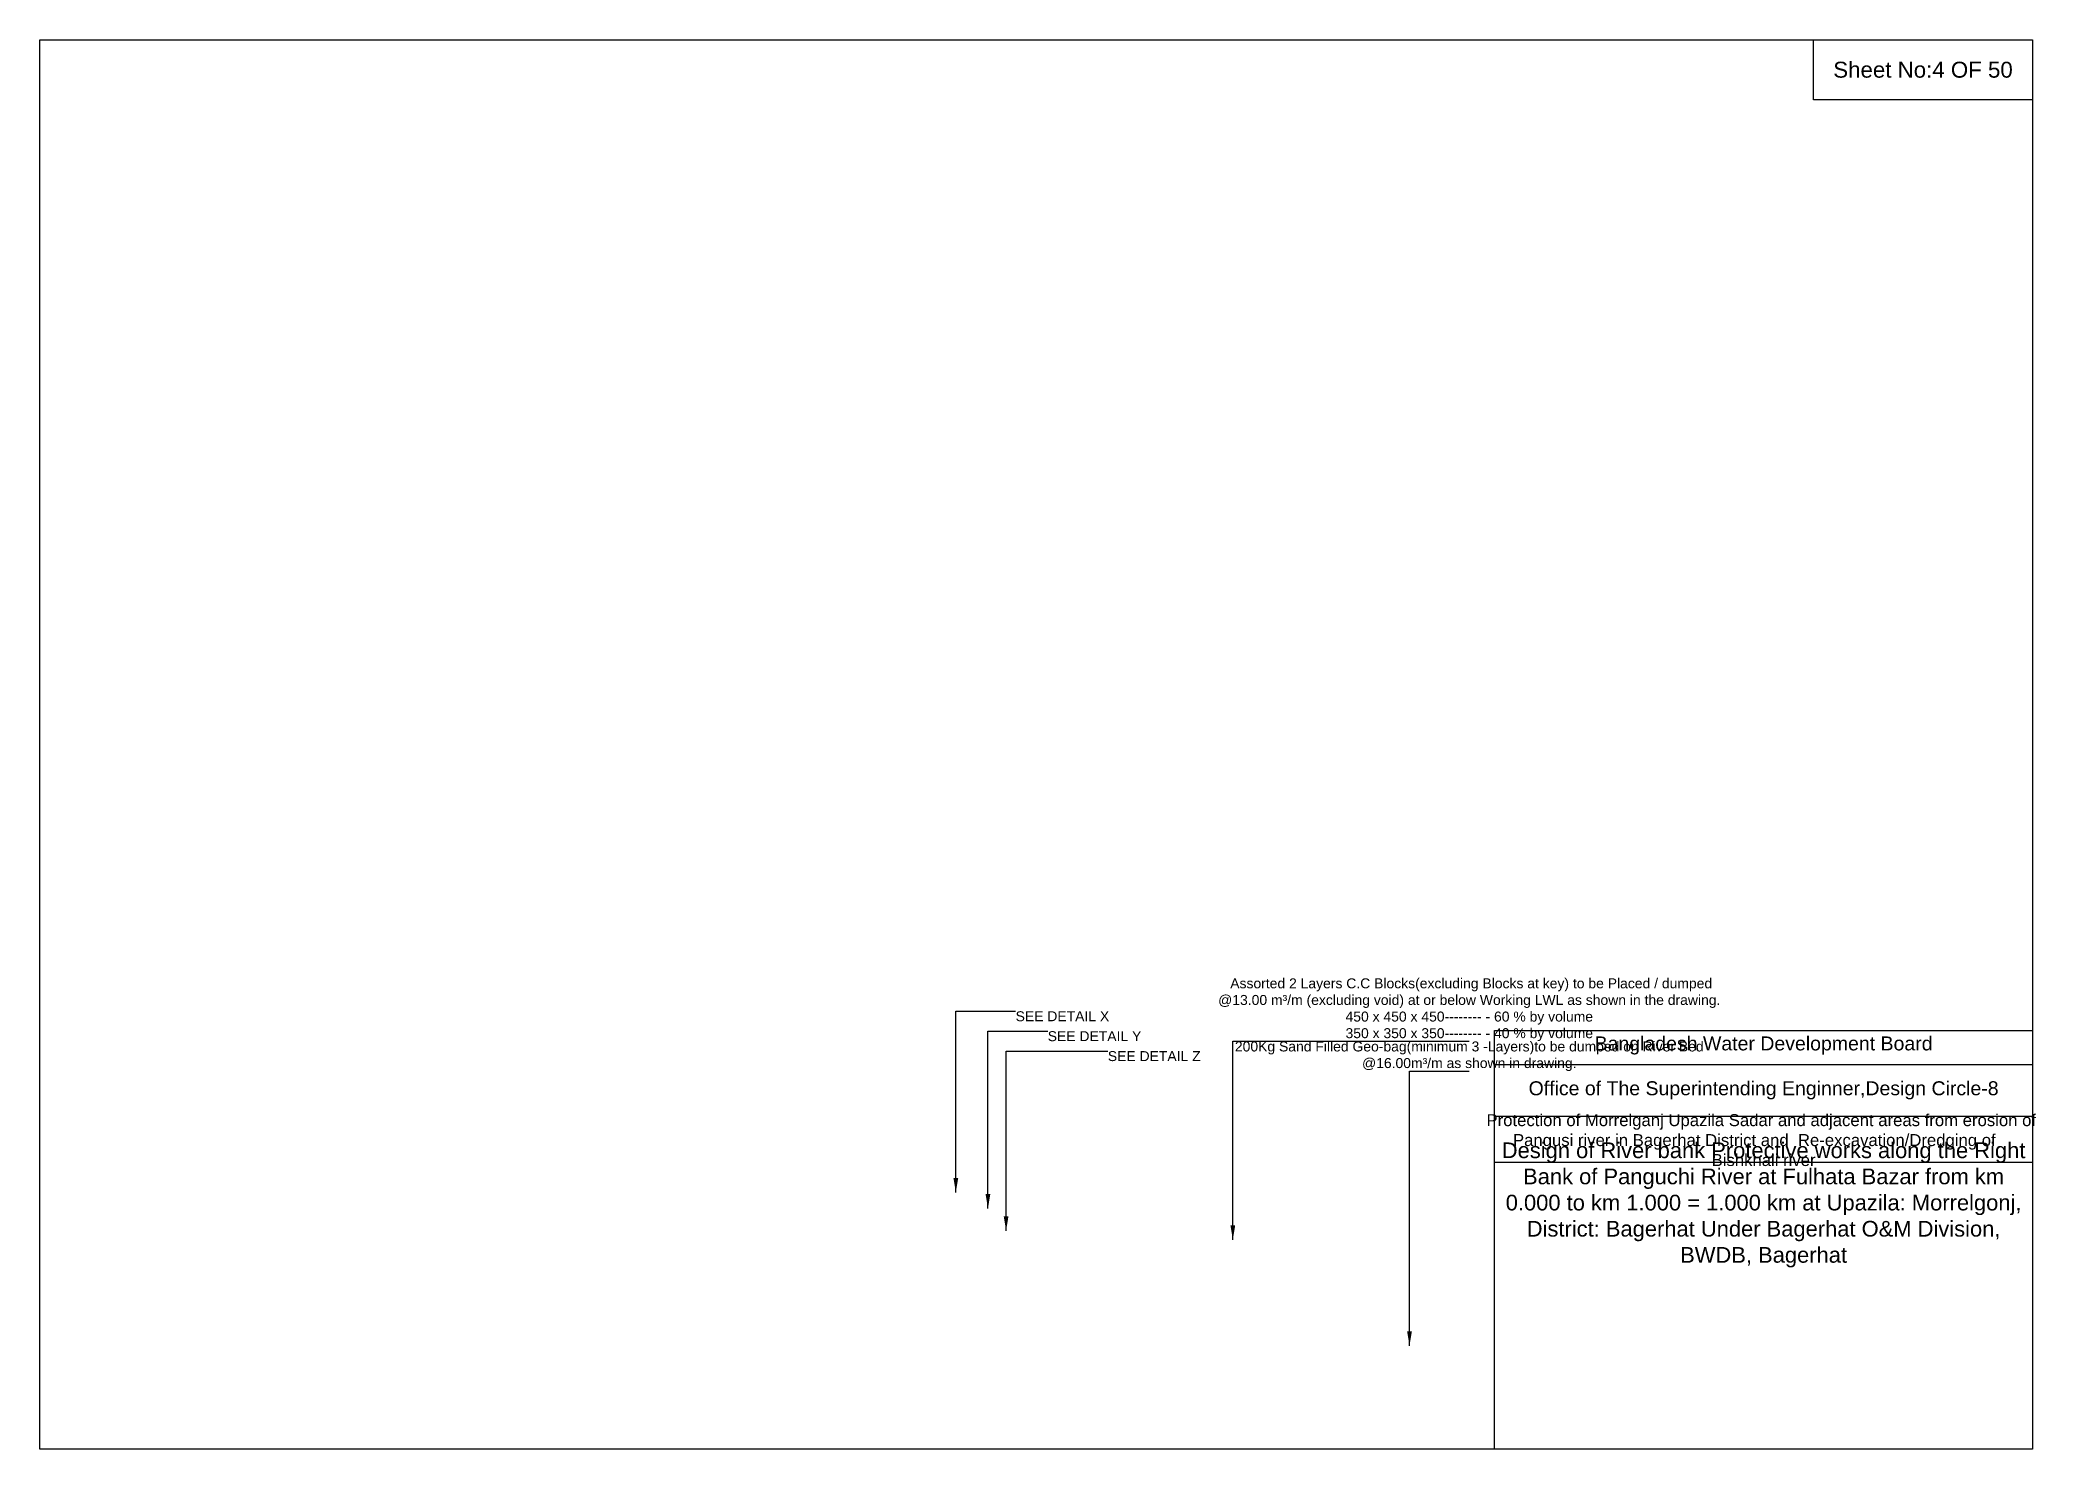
# Model space of a CAD drawing. Header units: inches. Extents: x 64995 to 402236, y -100918 to 204355.
# Drawn here: x 127608 to 137626, y 26432 to 33503 of the extents above; entities that cross this region are included whole.
import ezdxf

# ---------------------------------------------------------------- set-up
doc = ezdxf.new("R2010")
doc.units = ezdxf.units.IN
doc.header["$LTSCALE"] = 7
doc.header["$MEASUREMENT"] = 0
doc.layers.add('Cross Section Labels', color=7, linetype='Continuous', lineweight=9)
doc.styles.get("Standard").update_dxf_attribs({"font": 'arial.ttf'})
doc.dimstyles.get("Standard").update_dxf_attribs({"dimtxt": 0.18, "dimasz": 0.18, "dimexe": 0.18, "dimexo": 0.0625, "dimgap": 0.09, "dimtad": 0, "dimtih": 1, "dimtoh": 1, "dimdec": 4, "dimzin": 0, "dimdsep": 46, "dimtxsty": 'Standard', "dimcen": 0.09, "dimadec": 0, "dimazin": 0, "dimtfac": 1, "dimtdec": 4, "dimtofl": 0, "dimtmove": 0, "dimatfit": 3, "dimfxl": 1, "dimtolj": 1, "dimtzin": 0, "dimarcsym": 0})

msp = doc.modelspace()

# ---------------------------------------------------------------- texts
at = {"attachment_point": 5}
for s, insert, char_height in [('Sheet No:4 OF 50', (137058.10042, 33352.94124), 80), ('Bangladesh Water Development Board', (136258.10042, 28456.94124), 70), ('Office of The Superintending Enginner,Design Circle-8', (136258.10042, 28231.94124), 70)]:
    msp.add_mtext(s, dxfattribs=dict(at, insert=insert, char_height=char_height))
for s, insert, char_height, width in [('Protection of Morrelganj Upazila Sadar and adjacent areas from erosion of  Pangusi river in Bagerhat District and  Re-excavation/Dredging of     Bishkhali river', (136258.10042, 27981.94124), 60, 2800), ('Design of River bank Protective works along the Right Bank of Panguchi River at Fulhata Bazar from km 0.000 to km 1.000 = 1.000 km at Upazila: Morrelgonj, District: Bagerhat Under Bagerhat O&M Division, BWDB, Bagerhat ', (136258.10042, 27656.94124), 78.71299581, 2700)]:
    msp.add_mtext(s, dxfattribs=dict(at, insert=insert, char_height=char_height, width=width))
at = {"layer": 'Cross Section Labels', "char_height": 50}
for s, insert, attachment_point in [(' Assorted 2 Layers C.C Blocks(excluding Blocks at key) to be Placed / dumped^J@13.00 m³/m (excluding void) at or below Working LWL as shown in the drawing.^J450 x 450 x 450-------- - 60 % by volume^J350 x 350 x 350-------- - 40 % by volume', (134781.15335, 28478.80978), 8), ('SEE DETAIL X', (132504.49938, 28628.80978), 1), ('SEE DETAIL Y', (132665.69938, 28528.80978), 1), ('200Kg Sand Filled Geo-bag(minimum 3 -Layers)to be dumped on River Bed^J@16.00m³/m as shown in drawing.', (134781.15335, 28328.80978), 8), ('SEE DETAIL Z', (132967.29938, 28428.80978), 1)]:
    msp.add_mtext(s, dxfattribs=dict(at, insert=insert, attachment_point=attachment_point))

# ---------------------------------------------------------------- linework, layer by layer
for points in [[(127608.10042, 33502.94124), (137608.10042, 33502.94124), (137608.10042, 26431.94124), (127608.10042, 26431.94124)], [(136508.10042, 33502.94124), (137608.10042, 33502.94124), (137608.10042, 33202.94124), (136508.10042, 33202.94124)]]:
    msp.add_lwpolyline(points, close=True)
for points in [[(134908.10042, 26431.94124), (134908.10042, 28531.94124), (137608.10042, 28531.94124)], [(134908.10042, 28361.94124), (137608.10042, 28361.94124)], [(134908.10042, 28101.94124), (137608.10042, 28101.94124)], [(134908.10042, 27871.94124), (137608.10042, 27871.94124)]]:
    msp.add_lwpolyline(points)

msp.set_redraw_order([(e.dxf.handle, doc.entitydb.next_handle()) for e in msp.query("TEXT MTEXT ATTDEF DIMENSION ARC_DIMENSION")])  # texts and dimensions are drawn at this point

# ---------------------------------------------------------------- leaders
at = {"layer": 'Cross Section Labels', "annotation_type": 0, "has_hookline": 1, "hookline_direction": 0}
for points, text_width in [([(132204.49938, 27719.76978), (132204.49938, 28628.80978), (132504.40938, 28628.80978)], 466.13233), ([(132365.69938, 27639.16978), (132365.69938, 28528.80978), (132665.60938, 28528.80978)], 466.03001), ([(133594.47956, 27482.18289), (133594.47956, 28478.80978), (134781.06335, 28478.80978)], 2510.77763), ([(132456.69938, 27527.36978), (132456.69938, 28428.80978), (132967.20938, 28428.80978)], 460.91405), ([(134481.15335, 26950.11584), (134481.15335, 28328.80978), (134781.06335, 28328.80978)], 2345.7367)]:
    msp.add_leader(points, dimstyle='Standard', override={"dimasz": 72}, dxfattribs=dict(at, text_width=text_width))

doc.saveas('drawing.dxf')
